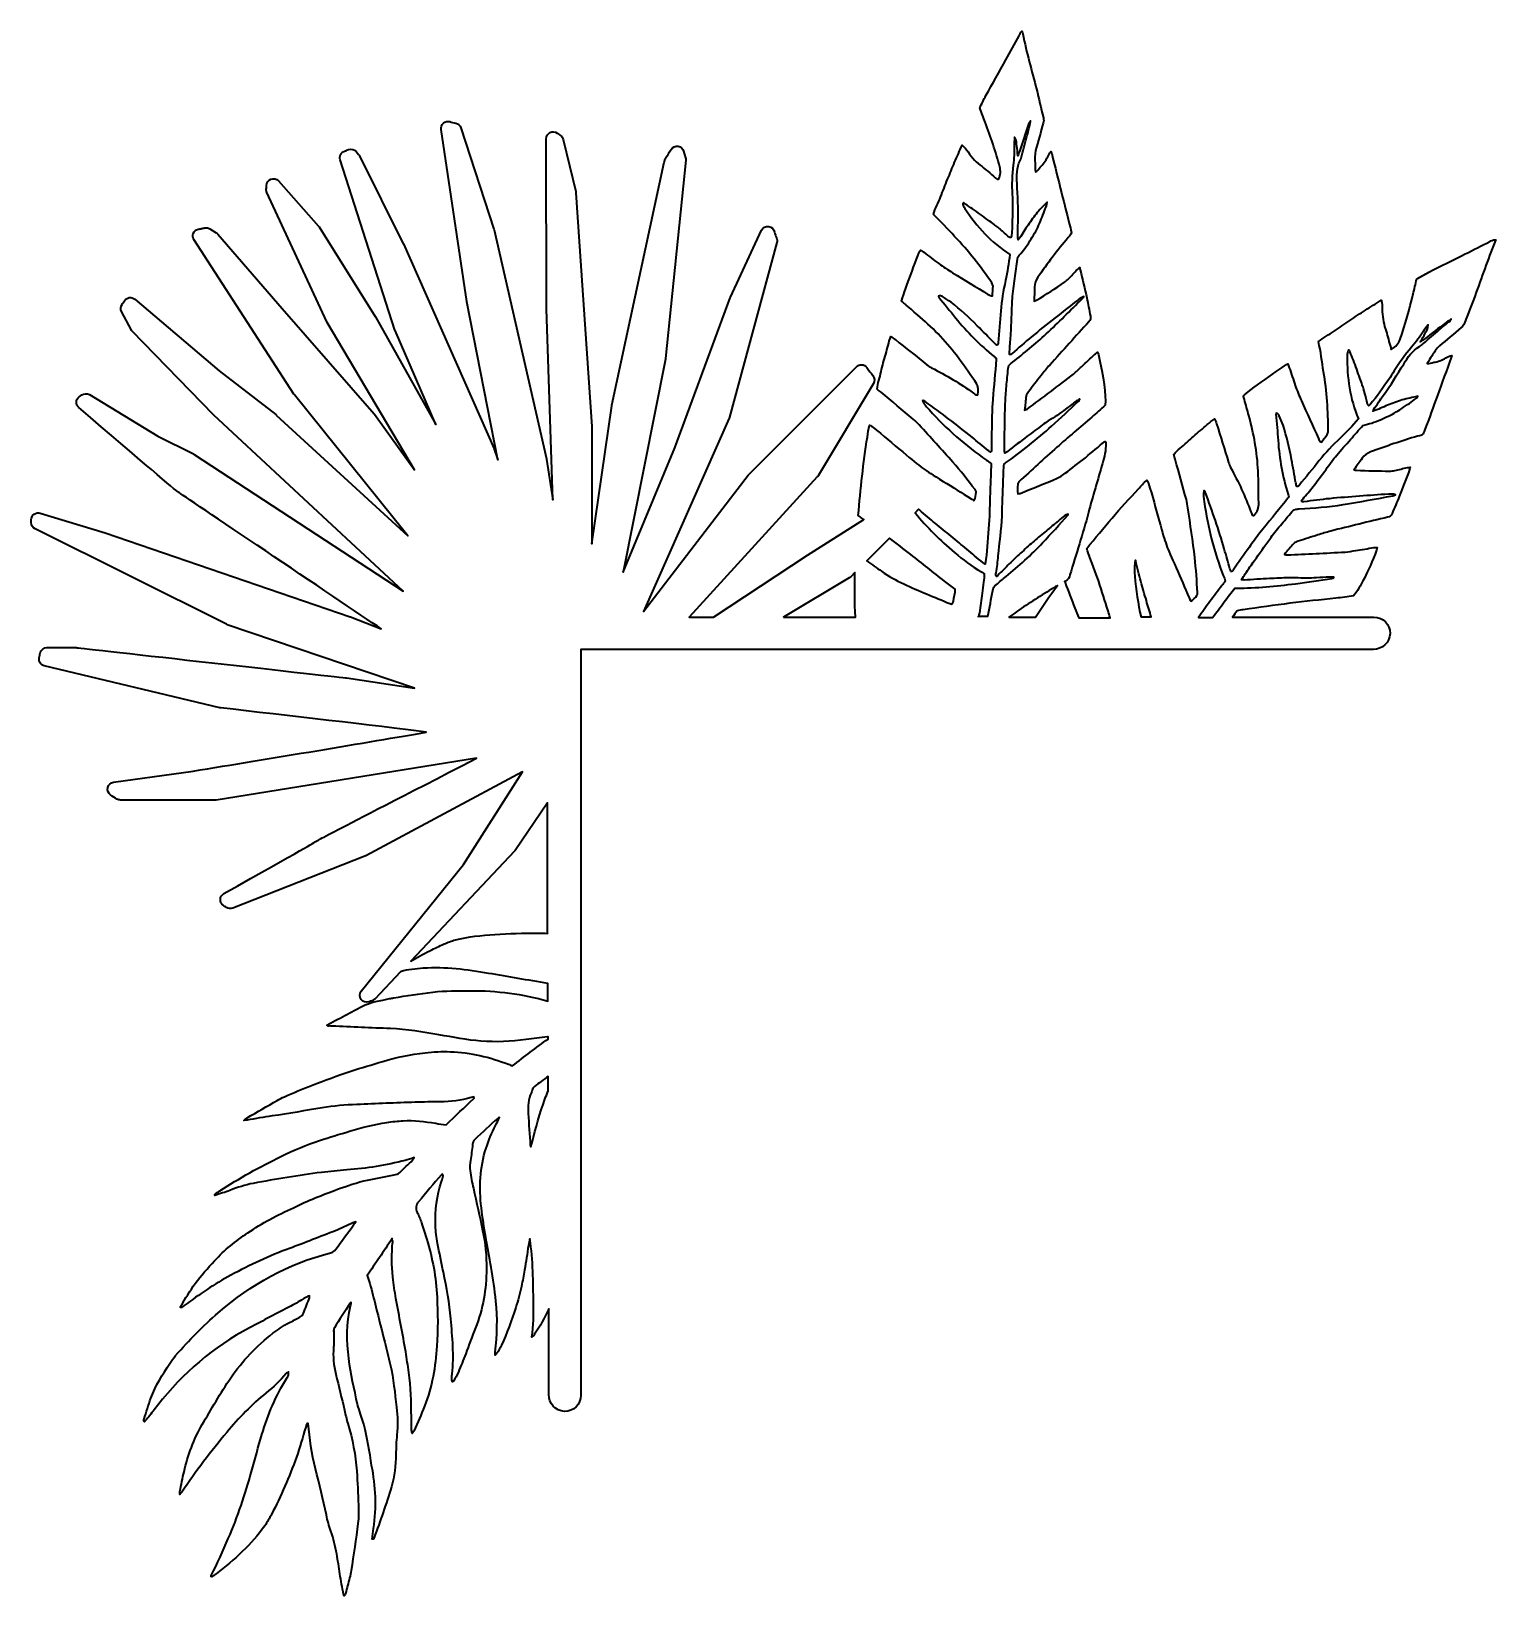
# Model space of a CAD drawing. Header units: millimetres. Extents: x 10 to 263, y 4 to 274.
import ezdxf

# ---------------------------------------------------------------- set-up
doc = ezdxf.new("R2010")
doc.units = ezdxf.units.MM
doc.header["$MEASUREMENT"] = 0
doc.layers.add('Layer 1', color=7, linetype='Continuous', lineweight=0)

msp = doc.modelspace()

# ---------------------------------------------------------------- linework, layer by layer
at = {"layer": 'Layer 1', "color": 18, "lineweight": 35, "true_color": 0x000000}
for points, knots in [([(261.9, 237.95), (260.49, 237.24), (259.08, 236.5), (257.67, 235.8), (255.55, 234.74), (253.44, 233.72), (251.35, 232.62), (250.65, 232.27), (249.94, 231.85), (249.27, 231.46), (249.06, 230.58), (248.85, 229.73), (248.64, 228.88), (248, 226.24), (247.3, 223.63), (246.38, 221.05), (246.1, 220.27), (245.71, 219.78), (244.86, 219.29), (244.79, 219.53), (244.72, 219.75), (244.65, 219.96), (244.4, 220.91), (244.16, 221.86), (243.84, 222.81), (243.49, 223.94), (243.28, 225.07), (243.31, 226.24), (243.31, 226.73), (243.31, 227.26), (243.13, 227.79), (242.18, 227.19), (241.26, 226.66), (240.38, 226.06), (239.47, 225.5), (238.58, 224.9), (237.7, 224.3), (236.78, 223.7), (235.87, 223.06), (234.99, 222.43), (234.1, 221.83), (233.12, 221.37), (232.27, 220.63), (232.66, 218.9), (232.87, 217.13), (233.15, 215.41), (233.72, 212.02), (233.96, 208.6), (233.93, 205.14), (233.93, 204.93), (233.89, 204.72), (233.79, 204.54), (233.47, 204.08), (233.08, 203.66), (232.76, 203.24), (232.41, 203.34), (232.37, 203.66), (232.27, 203.87), (231.28, 206.06), (230.29, 208.21), (229.31, 210.4), (228.92, 211.28), (228.56, 212.16), (228.25, 213.04), (227.89, 214.07), (227.58, 215.09), (227.22, 216.11), (227.15, 216.32), (227.05, 216.54), (226.94, 216.78), (226.17, 216.39), (219.82, 211.84), (219.29, 211.28), (219.32, 211.07), (219.39, 210.82), (219.46, 210.61), (219.71, 209.69), (219.96, 208.77), (220.2, 207.86), (221.09, 204.72), (221.65, 201.51), (221.83, 198.23), (221.93, 196.39), (221.83, 194.59), (221.93, 192.76), (221.97, 191.88), (221.72, 191.21), (221.12, 190.61), (221.09, 190.57), (221.02, 190.54), (220.98, 190.5), (220.7, 190.64), (220.7, 190.92), (220.59, 191.17), (219.6, 193.82), (218.44, 196.36), (217.06, 198.83), (216.92, 199.11), (216.82, 199.43), (216.71, 199.74), (216.01, 201.97), (215.34, 204.19), (214.63, 206.41), (214.56, 206.69), (214.42, 206.97), (214.31, 207.29), (213.4, 206.66), (212.65, 205.92), (211.84, 205.25), (211.03, 204.58), (210.22, 203.91), (209.48, 203.2), (208.74, 202.49), (207.86, 201.89), (207.22, 201.08), (207.33, 200.77), (207.4, 200.52), (207.47, 200.27), (208.14, 197.94), (208.77, 195.62), (209.41, 193.29), (209.55, 192.83), (209.62, 192.37), (209.69, 191.88), (210.08, 189.02), (210.54, 186.13), (210.86, 183.27), (211.1, 181.26), (211.21, 179.21), (211.35, 177.2), (211.35, 177.02), (211.31, 176.81), (211.24, 176.71), (210.96, 176.32), (210.64, 175.97), (210.18, 175.72), (210.08, 175.93), (209.97, 176.11), (209.9, 176.32), (209.16, 178.05), (208.39, 179.78), (207.64, 181.47), (205.92, 185.38), (205.88, 185.38), (204.72, 189.62), (204.12, 191.77), (203.52, 193.92), (202.88, 196.07), (202.85, 196.25), (202.71, 196.43), (202.6, 196.67), (202, 196.21), (201.58, 195.65), (201.12, 195.16), (197.98, 191.88), (195.09, 188.38), (192.19, 184.86), (192.3, 184.57), (192.37, 184.33), (192.44, 184.08), (193.71, 180.8), (194.84, 177.45), (195.86, 174.06), (195.97, 173.67), (196.11, 173.28), (196.21, 172.86), (196.21, 172.86), (190.82, 172.86), (190.82, 172.86), (190.57, 173.39), (190.32, 173.95), (190.11, 174.52), (189.55, 176), (188.98, 177.48), (188.42, 178.96), (188.42, 179), (188.38, 179.03), (188.35, 179.11), (188.42, 179.14), (188.45, 179.18), (188.52, 179.21), (188.95, 179.46), (189.16, 179.81), (189.27, 180.27), (190.32, 183.87), (191.52, 187.43), (192.48, 191.06), (193.22, 193.92), (194.1, 196.74), (194.91, 199.57), (195.23, 200.7), (195.51, 201.82), (195.47, 202.99), (195.47, 203.13), (195.51, 203.31), (195.3, 203.38), (195.16, 203.27), (195.02, 203.16), (194.91, 203.06), (192.69, 201.08), (190.36, 199.28), (188, 197.52), (187.71, 197.31), (187.4, 197.13), (187.08, 196.99), (184.96, 196.11), (182.81, 195.23), (180.69, 194.38), (180.55, 194.35), (180.45, 194.31), (180.27, 194.27), (180.16, 194.87), (180.2, 195.37), (180.23, 195.93), (180.3, 196.11), (180.38, 196.25), (180.45, 196.39), (182.63, 198.4), (184.78, 200.38), (187.01, 202.35), (188.98, 204.12), (191.03, 205.81), (193.04, 207.57), (193.82, 208.24), (194.59, 208.95), (195.37, 209.62), (195.51, 211.46), (195.12, 214.45), (194.2, 218.4), (194.17, 218.55), (194.1, 218.65), (194.03, 218.83), (193.85, 218.69), (193.71, 218.58), (193.57, 218.44), (192.79, 217.73), (192.05, 216.99), (191.28, 216.29), (190.82, 215.86), (190.39, 215.41), (189.9, 215.02), (187.25, 212.97), (184.57, 210.96), (181.89, 208.95), (181.79, 208.88), (181.65, 208.84), (181.43, 208.77), (181.54, 209.66), (181.57, 210.4), (181.72, 211.17), (181.75, 211.49), (181.93, 211.74), (182.1, 211.95), (182.84, 212.9), (183.55, 213.85), (184.29, 214.77), (184.78, 215.37), (185.24, 216.01), (185.77, 216.57), (188.03, 219.07), (190.29, 221.58), (192.55, 224.08), (192.83, 224.4), (192.9, 224.65), (192.83, 225.04), (192.58, 226.1), (192.4, 227.15), (192.19, 228.18), (191.84, 229.8), (191.45, 231.42), (191.06, 233.05), (191.03, 233.15), (190.99, 233.26), (190.96, 233.43), (190.78, 233.29), (190.68, 233.22), (190.57, 233.12), (190.04, 232.59), (189.55, 232.02), (189.02, 231.49), (188.81, 231.28), (188.59, 231.07), (188.35, 230.89), (186.76, 229.83), (185.14, 228.81), (183.51, 227.79), (183.41, 227.72), (183.27, 227.72), (183.06, 227.65), (183.09, 228.49), (183.16, 229.27), (183.16, 230.05), (183.13, 230.72), (183.37, 231.25), (183.73, 231.78), (185.38, 234.1), (187.08, 236.43), (188.95, 238.62), (189.62, 239.43), (189.62, 239.18), (189.34, 240.31), (188.84, 242.32), (188.31, 244.37), (187.82, 246.38), (187.25, 248.64), (186.69, 250.9), (186.13, 253.15), (186.09, 253.26), (186.02, 253.37), (185.98, 253.51), (185.67, 253.26), (185.6, 252.91), (185.42, 252.59), (185.21, 252.27), (185.07, 251.92), (184.82, 251.6), (184.61, 251.32), (184.36, 251.04), (184.11, 250.79), (183.87, 250.54), (183.69, 250.15), (183.3, 249.98), (183.27, 250.51), (183.23, 251), (183.23, 251.46), (183.23, 252.2), (183.13, 252.94), (183.34, 253.68), (183.8, 255.27), (184.19, 256.86), (184.64, 258.41), (184.75, 258.73), (184.75, 259.04), (184.68, 259.36), (184.26, 261.02), (183.9, 262.68), (183.48, 264.34), (182.67, 267.51), (181.75, 270.65), (181.12, 273.9), (181.08, 274.04), (181.05, 274.14), (180.97, 274.32), (180.66, 274.11), (180.62, 273.79), (180.48, 273.54), (179.7, 272.17), (178.96, 270.76), (178.19, 269.38), (177.06, 267.34), (175.89, 265.25), (174.73, 263.21), (174.34, 262.5), (174.03, 261.76), (173.67, 261.06), (173.99, 260.21), (174.31, 259.4), (174.59, 258.59), (175.54, 256.05), (176.46, 253.47), (177.13, 250.86), (177.31, 250.12), (177.27, 249.56), (176.99, 248.78), (176.85, 248.74), (176.81, 248.74), (176.67, 248.71), (175.82, 249.41), (174.98, 250.23), (174.06, 250.9), (173.14, 251.6), (172.33, 252.41), (171.66, 253.44), (171.38, 253.86), (171.06, 254.25), (170.64, 254.63), (170.18, 253.61), (169.76, 252.66), (169.33, 251.67), (168.91, 250.68), (168.52, 249.7), (168.1, 248.71), (167.68, 247.69), (167.29, 246.66), (166.9, 245.64), (166.51, 244.65), (165.95, 243.7), (165.66, 242.64), (166.97, 241.44), (168.13, 240.1), (169.33, 238.83), (171.7, 236.33), (173.85, 233.64), (175.75, 230.79), (175.86, 230.61), (175.97, 230.4), (175.97, 230.22), (175.97, 229.66), (175.89, 229.09), (175.86, 228.56), (175.51, 228.46), (175.3, 228.71), (175.08, 228.81), (173.04, 230.05), (170.99, 231.28), (168.98, 232.55), (168.17, 233.05), (167.36, 233.57), (166.58, 234.14), (165.7, 234.77), (164.85, 235.44), (164.01, 236.08), (163.83, 236.22), (163.62, 236.33), (163.41, 236.47), (162.98, 235.73), (160.3, 228.39), (160.16, 227.61), (160.34, 227.47), (160.48, 227.29), (160.69, 227.15), (161.43, 226.52), (162.14, 225.92), (162.88, 225.28), (165.38, 223.2), (167.64, 220.84), (169.65, 218.26), (170.78, 216.82), (171.73, 215.27), (172.83, 213.82), (173.35, 213.11), (173.53, 212.41), (173.35, 211.56), (173.35, 211.49), (173.32, 211.46), (173.28, 211.38), (172.97, 211.35), (172.79, 211.56), (172.58, 211.74), (170.29, 213.36), (167.89, 214.81), (165.35, 216.08), (165.06, 216.22), (164.78, 216.43), (164.54, 216.64), (162.7, 218.09), (160.87, 219.53), (159.07, 220.98), (158.82, 221.16), (158.61, 221.33), (158.29, 221.54), (157.9, 220.49), (157.69, 219.46), (157.41, 218.48), (157.13, 217.49), (156.84, 216.46), (156.6, 215.44), (156.39, 214.42), (156, 213.43), (155.93, 212.41), (156.17, 212.2), (156.39, 212.02), (156.6, 211.88), (158.47, 210.33), (160.3, 208.77), (162.17, 207.22), (162.52, 206.9), (162.88, 206.59), (163.19, 206.23), (165.14, 204.08), (167.11, 201.97), (169.02, 199.78), (170.36, 198.26), (171.59, 196.64), (172.86, 195.05), (172.97, 194.91), (173.04, 194.73), (173.04, 194.56), (173, 194.1), (172.93, 193.6), (172.72, 193.15), (172.51, 193.25), (172.33, 193.36), (172.16, 193.46), (170.57, 194.45), (168.98, 195.47), (167.36, 196.46), (163.69, 198.72), (163.69, 198.72), (160.34, 201.54), (158.61, 202.99), (156.92, 204.43), (155.19, 205.85), (155.05, 205.95), (154.87, 206.06), (154.62, 206.2), (154.38, 205.46), (154.34, 204.79), (154.23, 204.12), (153.49, 199.64), (153.07, 195.12), (152.65, 190.57), (152.86, 190.39), (153.07, 190.22), (153.28, 190.08), (153.39, 190.01), (153.49, 189.94), (153.6, 189.83), (153.6, 189.83), (143.86, 183.69), (143.86, 183.69), (143.86, 183.69), (127.6, 172.97), (127.6, 172.97), (127.6, 172.97), (123.4, 172.97), (123.4, 172.97), (123.4, 172.97), (145.56, 197.24), (145.56, 197.24), (145.63, 197.31), (145.66, 197.34), (145.7, 197.41), (145.7, 197.41), (155.29, 213.4), (155.29, 213.4), (155.54, 213.82), (155.5, 214.38), (155.19, 214.77), (154.83, 215.19), (154.48, 215.65), (154.13, 216.15), (153.92, 216.43), (153.6, 216.61), (153.25, 216.64), (152.89, 216.68), (152.58, 216.54), (152.33, 216.29), (152.33, 216.29), (133.7, 197.63), (133.7, 197.63), (133.67, 197.59), (133.63, 197.56), (133.6, 197.52), (133.6, 197.52), (115.5, 173.95), (115.5, 173.95), (115.5, 173.95), (130.32, 207.4), (130.32, 207.4), (130.35, 207.47), (130.35, 207.5), (130.39, 207.57), (130.39, 207.57), (138.57, 237.77), (138.57, 237.77), (138.64, 238.05), (138.61, 238.34), (138.5, 238.58), (138.36, 238.87), (138.25, 239.22), (138.18, 239.57), (138.11, 240.1), (137.69, 240.49), (137.16, 240.56), (136.63, 240.63), (136.14, 240.35), (135.93, 239.89), (135.93, 239.89), (130.53, 228.32), (130.53, 228.32), (130.53, 228.28), (130.49, 228.25), (130.49, 228.21), (130.49, 228.21), (120.93, 202.25), (120.93, 202.25), (120.93, 202.25), (111.97, 180.76), (111.97, 180.76), (111.97, 180.76), (119.31, 217.59), (119.31, 217.59), (119.31, 217.63), (119.31, 217.66), (119.31, 217.7), (119.31, 217.7), (122.8, 252.02), (122.8, 252.02), (122.8, 252.17), (122.8, 252.31), (122.77, 252.45), (122.77, 252.45), (122.45, 253.58), (122.45, 253.58), (122.31, 254.04), (121.96, 254.35), (121.5, 254.42), (121.04, 254.49), (120.58, 254.28), (120.3, 253.89), (120.3, 253.89), (120.23, 253.79), (120.23, 253.79), (120.16, 253.68), (120.09, 253.54), (120.01, 253.44), (119.84, 253.15), (119.66, 252.84), (119.49, 252.55), (119.49, 252.55), (119.45, 252.52), (119.45, 252.52), (119.45, 252.48), (119.42, 252.45), (119.38, 252.38), (119.34, 252.31), (119.31, 252.24), (119.27, 252.17), (119.27, 252.17), (119.27, 252.17), (119.27, 252.17), (119.27, 252.17), (119.27, 252.17), (119.27, 252.17), (119.24, 252.1), (119.2, 252.02), (119.17, 251.95), (119.13, 251.85), (119.1, 251.78), (119.06, 251.67), (119.06, 251.67), (110.03, 209.62), (110.03, 209.62), (110.03, 209.59), (110.03, 209.59), (110.03, 209.55), (110.03, 209.55), (106.54, 185.63), (106.54, 185.63), (106.54, 185.63), (106.54, 205.88), (106.54, 205.88), (106.54, 205.92), (106.54, 205.92), (106.54, 205.95), (106.54, 205.95), (103.82, 246.38), (103.82, 246.38), (103.82, 246.45), (103.82, 246.52), (103.79, 246.59), (103.79, 246.59), (101.6, 255.59), (101.6, 255.59), (101.53, 255.87), (101.35, 256.12), (101.14, 256.29), (100.93, 256.43), (100.72, 256.58), (100.54, 256.72), (100.19, 256.96), (99.7, 257), (99.31, 256.79), (98.92, 256.58), (98.67, 256.19), (98.67, 255.73), (98.67, 255.73), (98.71, 226.34), (98.71, 226.34), (98.71, 226.34), (98.71, 226.31), (98.71, 226.31), (98.71, 226.31), (99.8, 193.25), (99.8, 193.25), (99.8, 193.25), (98.71, 200.27), (98.71, 200.27), (98.71, 200.31), (98.71, 200.31), (98.71, 200.34), (98.71, 200.34), (89.64, 239.96), (89.64, 239.96), (89.64, 239.99), (89.64, 240.03), (89.61, 240.07), (89.61, 240.07), (83.93, 257.63), (83.93, 257.63), (83.78, 258.06), (83.43, 258.34), (83.01, 258.45), (82.66, 258.52), (82.3, 258.59), (81.99, 258.69), (81.6, 258.8), (81.17, 258.69), (80.89, 258.41), (80.61, 258.13), (80.43, 257.74), (80.5, 257.35), (80.5, 257.35), (84.95, 227.58), (84.95, 227.58), (84.95, 227.54), (84.95, 227.54), (84.95, 227.51), (84.95, 227.51), (90.31, 200.17), (90.31, 200.17), (90.31, 200.17), (89.68, 202), (89.68, 202), (89.68, 202.04), (89.64, 202.07), (89.64, 202.07), (89.64, 202.07), (73.98, 237.53), (73.98, 237.53), (73.98, 237.53), (73.98, 237.56), (73.94, 237.56), (73.94, 237.56), (66.39, 252.77), (66.39, 252.77), (66.36, 252.87), (66.29, 252.94), (66.22, 253.01), (66.22, 253.01), (65.79, 253.51), (65.79, 253.51), (65.48, 253.89), (64.95, 254.04), (64.49, 253.86), (64.24, 253.75), (63.99, 253.68), (63.75, 253.58), (63.15, 253.37), (62.83, 252.69), (63.01, 252.1), (63.01, 252.1), (72.5, 222.64), (72.5, 222.64), (72.5, 222.6), (72.53, 222.57), (72.53, 222.53), (72.53, 222.53), (79.55, 206.3), (79.55, 206.3), (79.55, 206.3), (69.14, 224.93), (69.14, 224.93), (69.14, 224.93), (69.11, 224.97), (69.11, 224.97), (69.11, 224.97), (59.37, 240.49), (59.37, 240.49), (59.34, 240.56), (59.3, 240.59), (59.27, 240.63), (59.27, 240.63), (52.35, 248.43), (52.35, 248.43), (52.03, 248.78), (51.51, 248.92), (51.05, 248.74), (50.59, 248.57), (50.27, 248.14), (50.27, 247.65), (50.27, 247.44), (50.27, 247.23), (50.24, 247.01), (50.24, 246.8), (50.27, 246.63), (50.34, 246.45), (50.34, 246.45), (60.71, 224.05), (60.71, 224.05), (60.71, 224.01), (60.75, 223.98), (60.78, 223.94), (60.78, 223.94), (75.88, 198.47), (75.88, 198.47), (75.88, 198.47), (68.97, 208.07), (68.97, 208.07), (68.93, 208.1), (68.93, 208.14), (68.9, 208.14), (68.9, 208.14), (53.02, 226.34), (53.02, 226.34), (53.02, 226.34), (41.87, 239.22), (41.87, 239.22), (41.8, 239.32), (41.7, 239.4), (41.59, 239.47), (41.59, 239.47), (40.46, 240.14), (40.46, 240.14), (40.22, 240.28), (39.97, 240.35), (39.69, 240.31), (39.62, 240.31), (39.51, 240.28), (39.44, 240.28), (39.44, 240.28), (39.44, 240.28), (39.44, 240.28), (39.33, 240.28), (39.23, 240.24), (39.12, 240.21), (39.05, 240.21), (38.98, 240.17), (38.95, 240.17), (38.84, 240.14), (38.7, 240.14), (38.59, 240.1), (38.59, 240.1), (38.45, 240.07), (38.45, 240.07), (38.06, 239.99), (37.75, 239.71), (37.61, 239.36), (37.46, 239.01), (37.5, 238.58), (37.71, 238.27), (37.71, 238.27), (55.03, 211.53), (55.03, 211.53), (55.07, 211.49), (55.07, 211.46), (55.1, 211.42), (55.1, 211.42), (74.75, 187.01), (74.75, 187.01), (74.75, 187.01), (51.96, 207.93), (51.96, 207.93), (51.93, 207.96), (51.93, 207.96), (51.89, 208), (51.89, 208), (42.09, 215.58), (42.09, 215.58), (42.09, 215.58), (27.48, 227.97), (27.48, 227.97), (27.23, 228.18), (26.88, 228.28), (26.53, 228.25), (26.18, 228.18), (25.89, 228), (25.72, 227.68), (25.58, 227.47), (25.44, 227.26), (25.29, 227.05), (25.05, 226.69), (25.01, 226.24), (25.22, 225.85), (25.22, 225.85), (26.85, 222.71), (26.85, 222.71), (26.92, 222.6), (26.99, 222.5), (27.06, 222.43), (27.06, 222.43), (41.13, 207.96), (41.13, 207.96), (41.13, 207.96), (41.17, 207.93), (41.17, 207.93), (41.17, 207.93), (73.94, 177.45), (73.94, 177.45), (73.94, 177.45), (37.78, 201.12), (37.78, 201.12), (37.75, 201.15), (37.71, 201.15), (37.68, 201.19), (37.68, 201.19), (31.47, 204.29), (31.47, 204.29), (31.47, 204.29), (19.65, 211.46), (19.65, 211.46), (19.26, 211.7), (18.73, 211.67), (18.34, 211.42), (18.34, 211.42), (17.89, 211.1), (17.89, 211.1), (17.57, 210.89), (17.39, 210.54), (17.39, 210.18), (17.36, 209.83), (17.53, 209.44), (17.82, 209.23), (28.79, 199.81), (34.57, 194.87), (35.03, 194.59), (35.63, 194.2), (63.04, 175.72), (70.13, 170.96), (70.13, 170.96), (64.81, 173.04), (64.81, 173.04), (64.81, 173.04), (64.77, 173.04), (64.77, 173.04), (64.77, 173.04), (22.4, 187.54), (22.4, 187.54), (22.4, 187.54), (22.37, 187.54), (22.37, 187.54), (22.37, 187.54), (11.15, 190.96), (11.15, 190.96), (10.8, 191.06), (10.41, 190.99), (10.09, 190.78), (9.77, 190.57), (9.6, 190.22), (9.6, 189.83), (9.6, 189.83), (9.6, 189.34), (9.6, 189.34), (9.6, 188.88), (9.84, 188.45), (10.27, 188.24), (10.27, 188.24), (43.36, 171.73), (43.36, 171.73), (43.39, 171.7), (43.46, 171.7), (43.5, 171.66), (43.5, 171.66), (75.88, 160.65), (75.88, 160.65), (75.88, 160.65), (64.13, 162.45), (64.13, 162.45), (64.13, 162.45), (64.1, 162.45), (64.1, 162.45), (63.64, 162.49), (17.96, 167.64), (17.57, 167.68), (17.46, 167.68), (17.25, 167.71), (12.31, 167.71), (11.75, 167.71), (11.29, 167.32), (11.15, 166.79), (11.08, 166.51), (11.01, 166.23), (10.97, 165.95), (10.83, 165.31), (11.25, 164.71), (11.85, 164.54), (11.85, 164.54), (42.23, 157.3), (42.23, 157.3), (42.26, 157.3), (42.33, 157.27), (42.37, 157.27), (53.69, 155.96), (69.11, 154.2), (77.93, 153.07), (68.3, 151.38), (50.52, 148.45), (37.61, 146.33), (37.61, 146.33), (23.81, 144.39), (23.81, 144.39), (23.32, 144.32), (22.93, 143.97), (22.82, 143.47), (22.72, 142.98), (22.9, 142.49), (23.32, 142.2), (23.67, 141.96), (24.06, 141.71), (24.41, 141.5), (24.59, 141.39), (24.8, 141.32), (25.05, 141.32), (25.05, 141.32), (41.38, 141.29), (41.38, 141.29), (41.45, 141.29), (41.52, 141.29), (41.56, 141.29), (41.56, 141.29), (86.64, 148.55), (86.64, 148.55), (59.73, 134.76), (58.95, 134.27), (58.81, 134.13), (58.81, 134.13), (58.84, 134.16), (58.88, 134.2), (58.67, 134.06), (56.66, 132.86), (42.9, 125.13), (42.54, 124.92), (42.3, 124.57), (42.3, 124.14), (42.26, 123.72), (42.47, 123.33), (42.79, 123.12), (42.97, 122.98), (43.18, 122.87), (43.36, 122.73), (43.67, 122.52), (44.1, 122.45), (44.45, 122.63), (44.45, 122.63), (67.31, 131.62), (67.31, 131.62), (67.35, 131.62), (67.38, 131.66), (67.45, 131.69), (67.45, 131.69), (94.58, 146.23), (94.58, 146.23), (94.58, 146.23), (84.38, 130.18), (84.38, 130.18), (84.38, 130.18), (66.67, 108.27), (66.67, 108.27), (66.32, 107.84), (66.32, 107.24), (66.64, 106.82), (66.96, 106.4), (67.52, 106.22), (68.02, 106.4), (68.19, 106.47), (68.37, 106.54), (68.54, 106.57), (68.72, 106.64), (68.9, 106.75), (69.04, 106.89), (69.04, 106.89), (73.48, 111.62), (73.48, 111.62), (74.75, 112.01), (76.09, 112.11), (77.4, 112.22), (81.21, 112.47), (84.95, 111.97), (88.69, 111.34), (92.11, 110.74), (95.53, 110.17), (98.95, 109.61), (98.95, 109.61), (98.95, 106.54), (98.95, 106.54), (94.62, 107.77), (90.13, 108.37), (85.51, 108.34), (83.36, 108.34), (81.21, 108.34), (79.06, 108.09), (76.76, 107.84), (74.51, 107.46), (72.25, 107.1), (72, 107.07), (71.79, 107), (71.58, 106.96), (67.98, 106.26), (67.98, 106.26), (64.7, 104.49), (63.57, 103.89), (62.48, 103.33), (61.35, 102.73), (61.14, 102.62), (60.96, 102.48), (60.75, 102.38), (60.85, 102.16), (61.03, 102.24), (61.17, 102.24), (61.35, 102.2), (61.49, 102.2), (61.67, 102.2), (65.02, 102.06), (68.37, 101.92), (71.72, 101.78), (74.54, 101.64), (77.33, 101.21), (80.12, 100.72), (82.55, 100.29), (84.95, 99.8), (87.38, 99.62), (89.99, 99.41), (92.6, 99.52), (95.21, 99.91), (96.41, 100.08), (97.65, 100.19), (98.88, 100.33), (98.92, 100.33), (98.95, 100.33), (98.99, 100.33), (98.99, 100.33), (98.99, 99.98), (98.99, 99.98), (96.94, 98.46), (94.9, 96.91), (92.85, 95.36), (92.64, 95.43), (92.39, 95.53), (92.15, 95.6), (88.9, 96.87), (85.58, 97.68), (82.09, 97.79), (80.64, 97.83), (79.16, 97.79), (77.72, 97.61), (75.21, 97.33), (72.81, 96.8), (70.41, 96.1), (68.58, 95.53), (66.71, 95.04), (64.88, 94.44), (62.58, 93.66), (60.32, 92.82), (58.07, 91.93), (56.48, 91.33), (54.93, 90.66), (53.38, 89.99), (52.95, 89.82), (52.53, 89.61), (52.14, 89.36), (50.41, 88.37), (48.68, 87.38), (46.95, 86.36), (46.78, 86.25), (46.64, 86.15), (46.35, 85.9), (46.67, 85.94), (46.81, 85.94), (46.92, 85.94), (48.37, 86.18), (49.81, 86.47), (51.26, 86.68), (54.15, 87.03), (57.01, 87.63), (59.9, 88.09), (61.91, 88.37), (63.92, 88.58), (65.93, 88.65), (69.29, 88.79), (72.64, 88.94), (75.99, 89.04), (77.43, 89.08), (78.92, 89.11), (80.36, 89.11), (82.16, 89.15), (83.93, 89.36), (85.69, 89.85), (85.87, 89.89), (86.01, 89.92), (86.15, 89.96), (86.29, 89.82), (86.22, 89.71), (86.11, 89.64), (84.56, 88.16), (82.97, 86.68), (81.35, 85.13), (80.79, 85.23), (80.15, 85.3), (79.55, 85.41), (77.68, 85.72), (75.81, 85.94), (73.91, 85.83), (72.99, 85.76), (72.04, 85.72), (71.12, 85.55), (68.93, 85.16), (66.75, 84.7), (64.63, 84.03), (62.94, 83.5), (61.17, 83.01), (59.48, 82.44), (57.19, 81.67), (54.96, 80.72), (52.78, 79.66), (49.14, 77.86), (45.58, 75.92), (42.19, 73.7), (41.91, 73.52), (41.63, 73.34), (41.38, 73.13), (41.35, 73.1), (41.35, 72.99), (41.35, 72.92), (42.23, 73.2), (43.11, 73.48), (43.96, 73.8), (45.26, 74.29), (46.6, 74.75), (47.98, 75), (49.95, 75.35), (51.89, 75.78), (53.87, 76.02), (55.84, 76.27), (57.79, 76.69), (59.8, 76.91), (61.24, 77.05), (62.69, 77.22), (64.17, 77.33), (67.59, 77.61), (70.98, 78.11), (74.29, 78.99), (74.75, 79.09), (75.21, 79.27), (75.85, 79.48), (75.67, 79.23), (75.64, 79.13), (75.56, 79.02), (74.82, 78.32), (74.08, 77.61), (73.34, 76.87), (73.06, 76.59), (72.71, 76.55), (72.35, 76.48), (70.84, 76.16), (69.29, 75.88), (67.77, 75.56), (65.97, 75.21), (64.24, 74.58), (62.55, 73.98), (59.97, 73.02), (57.4, 72), (54.93, 70.8), (52.18, 69.53), (49.49, 68.12), (47.03, 66.43), (44.98, 65.05), (43, 63.5), (41.31, 61.63), (40.15, 60.32), (38.98, 59.09), (37.96, 57.68), (37.01, 56.41), (36.27, 55.07), (35.42, 53.73), (35.38, 53.69), (35.38, 53.59), (35.38, 53.52), (35.7, 53.48), (35.84, 53.73), (36.05, 53.87), (38.63, 55.81), (41.31, 57.57), (44.13, 59.13), (47.41, 60.89), (50.76, 62.48), (54.26, 63.75), (56.94, 64.73), (59.58, 65.79), (62.23, 66.82), (63.25, 67.2), (64.24, 67.7), (65.23, 68.16), (65.33, 68.19), (65.44, 68.23), (65.72, 68.33), (65.51, 68.05), (65.4, 67.87), (65.3, 67.73), (64.28, 66.36), (63.29, 65.02), (62.3, 63.64), (62.05, 63.29), (61.77, 63.08), (61.35, 62.97), (54.01, 61.14), (47.62, 57.54), (41.95, 52.63), (39.3, 50.34), (36.87, 47.84), (34.57, 45.23), (34.18, 44.8), (33.9, 44.34), (33.58, 43.85), (32.31, 41.95), (31.08, 40.01), (30.27, 37.85), (29.84, 36.65), (29.49, 35.45), (29.1, 34.25), (29.07, 34.11), (29, 33.94), (29.17, 33.76), (29.42, 34.04), (29.67, 34.29), (29.88, 34.57), (30.41, 35.24), (30.9, 35.95), (31.47, 36.62), (35.84, 42.16), (41.06, 46.71), (47.34, 50.02), (49.71, 51.29), (52.11, 52.49), (54.47, 53.76), (55.35, 54.22), (56.2, 54.75), (57.08, 55.25), (57.29, 55.35), (57.47, 55.46), (57.75, 55.56), (57.75, 55.39), (57.75, 55.28), (57.75, 55.21), (57.4, 54.33), (57.01, 53.41), (56.69, 52.53), (56.59, 52.21), (56.34, 52.03), (56.09, 51.89), (55.46, 51.54), (54.82, 51.19), (54.15, 50.87), (53.16, 50.38), (52.28, 49.74), (51.4, 49.07), (48.58, 46.88), (46.14, 44.31), (44.1, 41.35), (42.3, 38.73), (40.75, 35.98), (39.16, 33.27), (37.68, 30.73), (36.69, 27.98), (36.02, 25.12), (35.74, 23.99), (35.52, 22.86), (35.31, 21.7), (35.28, 21.59), (35.31, 21.45), (35.28, 21.2), (35.45, 21.41), (35.56, 21.48), (35.63, 21.59), (38.03, 25.19), (40.68, 28.61), (43.43, 31.93), (45.47, 34.43), (47.73, 36.72), (50.24, 38.77), (51.47, 39.79), (52.63, 40.85), (53.69, 42.09), (53.76, 42.19), (53.87, 42.26), (54.08, 42.4), (54.08, 42.16), (54.12, 41.98), (54.08, 41.84), (54.01, 41.66), (53.9, 41.49), (53.8, 41.31), (51.89, 38.28), (50.52, 35), (49.49, 31.57), (48.86, 29.46), (48.3, 27.27), (47.7, 25.15), (46.57, 21.24), (45.33, 17.32), (43.67, 13.58), (42.72, 11.43), (41.84, 9.24), (40.71, 7.16), (40.68, 7.09), (40.68, 7.02), (40.68, 6.99), (40.85, 6.84), (40.99, 7.02), (41.1, 7.09), (41.27, 7.2), (41.45, 7.3), (41.59, 7.44), (44.7, 9.91), (47.7, 12.49), (49.99, 15.77), (50.41, 16.4), (50.8, 17.07), (51.15, 17.74), (52.81, 20.96), (54.22, 24.24), (55.46, 27.62), (56.06, 29.35), (56.55, 31.12), (57.08, 32.84), (57.15, 33.02), (57.19, 33.23), (57.26, 33.41), (57.29, 33.44), (57.43, 33.44), (57.5, 33.48), (57.75, 30.83), (58.1, 28.22), (58.77, 25.61), (59.44, 22.97), (60.01, 20.28), (60.64, 17.64), (60.85, 16.69), (61.1, 15.77), (61.42, 14.85), (61.88, 13.55), (62.19, 12.24), (62.44, 10.9), (62.65, 9.77), (62.79, 8.61), (62.97, 7.44), (63.18, 6.28), (63.39, 5.08), (63.61, 3.92), (63.61, 3.85), (63.68, 3.77), (63.71, 3.67), (63.92, 3.74), (63.92, 3.92), (63.96, 4.06), (64.21, 4.94), (64.45, 5.86), (64.66, 6.74), (64.77, 7.16), (64.88, 7.58), (64.95, 8.01), (65.33, 10.72), (65.76, 13.48), (66.11, 16.19), (66.25, 17.25), (66.18, 18.31), (66.18, 19.37), (66.11, 21.34), (66.04, 23.28), (65.9, 25.22), (65.69, 28.01), (65.19, 30.76), (64.35, 33.44), (64.1, 34.22), (63.96, 35), (63.78, 35.77), (63.29, 37.85), (62.79, 39.9), (62.27, 41.98), (61.88, 43.5), (61.77, 45.05), (61.88, 46.64), (61.95, 47.52), (61.98, 48.44), (61.91, 49.32), (61.88, 49.57), (61.91, 49.78), (62.02, 49.99), (62.94, 51.43), (63.82, 52.85), (64.73, 54.29), (64.77, 54.33), (64.84, 54.33), (64.95, 54.4), (64.91, 54.15), (64.88, 53.97), (64.84, 53.8), (64.13, 50.8), (64.13, 47.73), (64.52, 44.7), (64.88, 42.02), (65.44, 39.41), (66.04, 36.76), (66.18, 36.19), (66.39, 35.63), (66.57, 35.07), (67.38, 32.77), (67.77, 30.37), (68.19, 27.98), (68.3, 27.38), (68.37, 26.78), (68.47, 26.21), (69.18, 22.58), (69.39, 18.98), (68.79, 15.31), (68.69, 14.68), (68.65, 14.08), (68.58, 13.44), (68.86, 13.37), (68.86, 13.62), (68.9, 13.72), (69.96, 16.62), (71.01, 19.54), (71.9, 22.51), (72.43, 24.34), (72.64, 26.21), (72.67, 28.12), (72.71, 29.25), (72.71, 30.37), (72.85, 31.5), (73.02, 33.09), (72.95, 34.68), (72.78, 36.27), (72.5, 38.73), (72.25, 41.24), (71.68, 43.67), (71.37, 44.98), (71.05, 46.25), (70.73, 47.55), (70.24, 49.6), (69.71, 51.61), (69.21, 53.66), (68.86, 55), (68.51, 56.37), (68.16, 57.71), (68.05, 58.17), (67.87, 58.6), (67.7, 59.05), (69.11, 61.14), (70.52, 63.22), (72, 65.44), (72.07, 65.16), (72.14, 65.02), (72.11, 64.88), (71.93, 62.86), (71.93, 60.82), (72.14, 58.81), (72.25, 57.54), (72.46, 56.3), (72.67, 55.07), (73.24, 52), (73.84, 48.93), (74.37, 45.86), (74.58, 44.7), (74.72, 43.5), (74.89, 42.3), (75.25, 39.76), (75.32, 37.22), (75.35, 34.64), (75.35, 33.9), (75.35, 33.2), (75.39, 32.46), (75.39, 32.28), (75.42, 32.07), (75.49, 31.75), (75.67, 32), (75.78, 32.14), (75.81, 32.24), (76.45, 33.62), (77.05, 35.03), (77.61, 36.44), (78.95, 39.79), (79.52, 43.29), (79.76, 46.85), (79.97, 49.67), (79.9, 52.49), (79.8, 55.32), (79.62, 58.74), (79.02, 62.05), (78, 65.3), (77.72, 66.25), (77.43, 67.2), (77.12, 68.16), (76.91, 68.79), (76.62, 69.39), (76.34, 69.99), (76.02, 70.66), (76.09, 71.26), (76.59, 71.83), (77.89, 73.38), (79.2, 74.93), (80.5, 76.45), (80.57, 76.52), (80.64, 76.55), (80.75, 76.62), (80.79, 76.52), (80.82, 76.41), (80.82, 76.31), (80.75, 75.99), (80.68, 75.67), (80.57, 75.35), (79.73, 72.88), (79.41, 70.31), (79.52, 67.7), (79.55, 66.67), (79.69, 65.65), (79.87, 64.63), (80.19, 62.97), (80.54, 61.31), (80.89, 59.65), (81.46, 56.97), (81.95, 54.29), (82.16, 51.58), (82.44, 48.4), (82.76, 45.23), (82.41, 42.02), (82.37, 41.59), (82.23, 41.1), (82.44, 40.68), (82.51, 40.71), (82.62, 40.75), (82.62, 40.78), (82.9, 41.31), (83.26, 41.8), (83.47, 42.37), (83.93, 43.39), (84.31, 44.45), (84.74, 45.51), (85.3, 46.99), (85.83, 48.51), (86.43, 49.99), (87.77, 53.27), (88.3, 56.69), (88.34, 60.22), (88.37, 62.44), (88.12, 64.66), (87.67, 66.85), (87.17, 69.29), (86.64, 71.72), (86.08, 74.15), (85.83, 75.18), (85.65, 76.16), (85.51, 77.19), (85.44, 77.79), (85.48, 78.39), (85.58, 78.99), (85.72, 79.9), (85.83, 80.82), (85.94, 81.74), (85.97, 82.09), (86.04, 82.37), (86.32, 82.62), (87.63, 83.82), (88.97, 85.05), (90.28, 86.25), (90.35, 86.32), (90.42, 86.32), (90.59, 86.43), (90.42, 85.87), (90.13, 85.44), (89.92, 85.02), (89.22, 83.75), (88.72, 82.44), (88.26, 81.07), (87.21, 77.72), (87.03, 74.29), (87.45, 70.8), (87.88, 67.35), (88.51, 63.89), (89.15, 60.47), (89.5, 58.53), (89.75, 56.59), (89.96, 54.65), (90.31, 51.68), (90.17, 48.75), (89.85, 45.79), (89.85, 45.68), (89.85, 45.54), (89.85, 45.26), (90.35, 45.86), (90.66, 46.43), (90.91, 46.99), (91.86, 49.11), (92.71, 51.29), (93.42, 53.52), (93.8, 54.72), (94.09, 55.95), (94.37, 57.19), (94.58, 58.14), (94.79, 59.05), (94.93, 60.01), (95.18, 61.42), (95.39, 62.83), (95.6, 64.24), (95.67, 64.63), (95.71, 65.02), (95.85, 65.4), (96.13, 63.57), (96.27, 61.7), (96.34, 59.83), (96.41, 57.96), (96.45, 56.13), (96.48, 54.26), (96.52, 52.39), (96.48, 50.48), (96.2, 48.37), (96.48, 48.68), (96.59, 48.75), (96.66, 48.89), (97.61, 50.27), (98.39, 51.75), (99.1, 53.3), (99.1, 53.3), (99.1, 38.49), (99.1, 38.49), (99.1, 36.94), (100.29, 35.6), (101.85, 35.56), (103.43, 35.52), (104.67, 36.79), (104.67, 38.35), (104.67, 38.35), (104.67, 41.66), (104.67, 41.66), (104.67, 41.66), (104.67, 167.39), (104.67, 167.39), (104.67, 167.39), (239.54, 167.39), (239.54, 167.39), (239.54, 167.39), (241.76, 167.39), (241.76, 167.39), (243.28, 167.39), (244.62, 168.59), (244.65, 170.11), (244.69, 171.7), (243.45, 172.97), (241.86, 172.97), (241.86, 172.97), (217.42, 172.97), (217.42, 172.97), (217.66, 173.35), (217.91, 173.71), (218.19, 174.06), (218.55, 174.13), (218.9, 174.2), (219.25, 174.24), (221.93, 174.63), (224.65, 175.01), (227.33, 175.37), (229.98, 175.68), (232.62, 175.97), (235.27, 176.25), (236.29, 176.35), (237.35, 176.49), (238.34, 176.64), (239.5, 178.08), (240.84, 180.76), (242.32, 184.57), (242.36, 184.71), (242.39, 184.86), (242.43, 185.03), (242.18, 185), (242.01, 185), (241.83, 185), (240.81, 184.82), (239.75, 184.68), (238.72, 184.5), (238.09, 184.4), (237.49, 184.26), (236.86, 184.22), (233.5, 184.04), (230.19, 183.9), (226.84, 183.73), (226.69, 183.73), (226.59, 183.8), (226.38, 183.83), (226.94, 184.5), (227.44, 185.1), (227.97, 185.67), (228.18, 185.88), (228.46, 186.02), (228.74, 186.09), (229.87, 186.44), (231, 186.83), (232.16, 187.18), (232.9, 187.43), (233.64, 187.64), (234.39, 187.85), (237.67, 188.67), (240.95, 189.48), (244.23, 190.25), (244.62, 190.36), (244.86, 190.54), (245, 190.89), (245.39, 191.88), (245.85, 192.86), (246.24, 193.85), (246.87, 195.4), (247.44, 196.96), (248.04, 198.51), (248.07, 198.61), (248.11, 198.72), (248.14, 198.9), (247.93, 198.86), (247.79, 198.86), (247.65, 198.83), (246.91, 198.68), (246.2, 198.51), (245.46, 198.33), (245.18, 198.26), (244.86, 198.23), (244.58, 198.23), (242.68, 198.26), (240.77, 198.3), (238.83, 198.37), (238.69, 198.37), (238.58, 198.44), (238.41, 198.51), (238.9, 199.18), (239.43, 199.78), (239.82, 200.45), (240.17, 201.01), (240.67, 201.33), (241.26, 201.54), (243.95, 202.53), (246.66, 203.48), (249.41, 204.26), (250.4, 204.54), (250.26, 204.36), (250.68, 205.42), (251.42, 207.36), (252.13, 209.34), (252.84, 211.31), (253.65, 213.5), (254.42, 215.69), (255.23, 217.88), (255.27, 217.98), (255.27, 218.12), (255.31, 218.23), (254.92, 218.19), (254.63, 217.95), (254.32, 217.81), (253.96, 217.63), (253.65, 217.45), (253.26, 217.31), (252.94, 217.21), (252.55, 217.1), (252.2, 217.06), (251.85, 216.99), (251.5, 216.78), (251.07, 216.85), (251.35, 217.31), (251.57, 217.73), (251.85, 218.12), (252.27, 218.76), (252.62, 219.39), (253.19, 219.89), (254.46, 220.94), (255.69, 222), (256.96, 223.06), (257.25, 223.27), (257.42, 223.52), (257.53, 223.84), (258.13, 225.43), (258.76, 227.01), (259.36, 228.6), (260.49, 231.67), (261.51, 234.81), (262.78, 237.81), (262.85, 237.95), (262.85, 238.05), (262.93, 238.23), (262.36, 238.3), (262.15, 238.05), (261.9, 237.95)], [0, 0, 0, 0, 1, 1, 1, 2, 2, 2, 3, 3, 3, 4, 4, 4, 5, 5, 5, 6, 6, 6, 7, 7, 7, 8, 8, 8, 9, 9, 9, 10, 10, 10, 11, 11, 11, 12, 12, 12, 13, 13, 13, 14, 14, 14, 15, 15, 15, 16, 16, 16, 17, 17, 17, 18, 18, 18, 19, 19, 19, 20, 20, 20, 21, 21, 21, 22, 22, 22, 23, 23, 23, 24, 24, 24, 25, 25, 25, 26, 26, 26, 27, 27, 27, 28, 28, 28, 29, 29, 29, 30, 30, 30, 31, 31, 31, 32, 32, 32, 33, 33, 33, 34, 34, 34, 35, 35, 35, 36, 36, 36, 37, 37, 37, 38, 38, 38, 39, 39, 39, 40, 40, 40, 41, 41, 41, 42, 42, 42, 43, 43, 43, 44, 44, 44, 45, 45, 45, 46, 46, 46, 47, 47, 47, 48, 48, 48, 49, 49, 49, 50, 50, 50, 51, 51, 51, 52, 52, 52, 53, 53, 53, 54, 54, 54, 55, 55, 55, 56, 56, 56, 57, 57, 57, 58, 58, 58, 59, 59, 59, 60, 60, 60, 61, 61, 61, 62, 62, 62, 63, 63, 63, 64, 64, 64, 65, 65, 65, 66, 66, 66, 67, 67, 67, 68, 68, 68, 69, 69, 69, 70, 70, 70, 71, 71, 71, 72, 72, 72, 73, 73, 73, 74, 74, 74, 75, 75, 75, 76, 76, 76, 77, 77, 77, 78, 78, 78, 79, 79, 79, 80, 80, 80, 81, 81, 81, 82, 82, 82, 83, 83, 83, 84, 84, 84, 85, 85, 85, 86, 86, 86, 87, 87, 87, 88, 88, 88, 89, 89, 89, 90, 90, 90, 91, 91, 91, 92, 92, 92, 93, 93, 93, 94, 94, 94, 95, 95, 95, 96, 96, 96, 97, 97, 97, 98, 98, 98, 99, 99, 99, 100, 100, 100, 101, 101, 101, 102, 102, 102, 103, 103, 103, 104, 104, 104, 105, 105, 105, 106, 106, 106, 107, 107, 107, 108, 108, 108, 109, 109, 109, 110, 110, 110, 111, 111, 111, 112, 112, 112, 113, 113, 113, 114, 114, 114, 115, 115, 115, 116, 116, 116, 117, 117, 117, 118, 118, 118, 119, 119, 119, 120, 120, 120, 121, 121, 121, 122, 122, 122, 123, 123, 123, 124, 124, 124, 125, 125, 125, 126, 126, 126, 127, 127, 127, 128, 128, 128, 129, 129, 129, 130, 130, 130, 131, 131, 131, 132, 132, 132, 133, 133, 133, 134, 134, 134, 135, 135, 135, 136, 136, 136, 137, 137, 137, 138, 138, 138, 139, 139, 139, 140, 140, 140, 141, 141, 141, 142, 142, 142, 143, 143, 143, 144, 144, 144, 145, 145, 145, 146, 146, 146, 147, 147, 147, 148, 148, 148, 149, 149, 149, 150, 150, 150, 151, 151, 151, 152, 152, 152, 153, 153, 153, 154, 154, 154, 155, 155, 155, 156, 156, 156, 157, 157, 157, 158, 158, 158, 159, 159, 159, 160, 160, 160, 161, 161, 161, 162, 162, 162, 163, 163, 163, 164, 164, 164, 165, 165, 165, 166, 166, 166, 167, 167, 167, 168, 168, 168, 169, 169, 169, 170, 170, 170, 171, 171, 171, 172, 172, 172, 173, 173, 173, 174, 174, 174, 175, 175, 175, 176, 176, 176, 177, 177, 177, 178, 178, 178, 179, 179, 179, 180, 180, 180, 181, 181, 181, 182, 182, 182, 183, 183, 183, 184, 184, 184, 185, 185, 185, 186, 186, 186, 187, 187, 187, 188, 188, 188, 189, 189, 189, 190, 190, 190, 191, 191, 191, 192, 192, 192, 193, 193, 193, 194, 194, 194, 195, 195, 195, 196, 196, 196, 197, 197, 197, 198, 198, 198, 199, 199, 199, 200, 200, 200, 201, 201, 201, 202, 202, 202, 203, 203, 203, 204, 204, 204, 205, 205, 205, 206, 206, 206, 207, 207, 207, 208, 208, 208, 209, 209, 209, 210, 210, 210, 211, 211, 211, 212, 212, 212, 213, 213, 213, 214, 214, 214, 215, 215, 215, 216, 216, 216, 217, 217, 217, 218, 218, 218, 219, 219, 219, 220, 220, 220, 221, 221, 221, 222, 222, 222, 223, 223, 223, 224, 224, 224, 225, 225, 225, 226, 226, 226, 227, 227, 227, 228, 228, 228, 229, 229, 229, 230, 230, 230, 231, 231, 231, 232, 232, 232, 233, 233, 233, 234, 234, 234, 235, 235, 235, 236, 236, 236, 237, 237, 237, 238, 238, 238, 239, 239, 239, 240, 240, 240, 241, 241, 241, 242, 242, 242, 243, 243, 243, 244, 244, 244, 245, 245, 245, 246, 246, 246, 247, 247, 247, 248, 248, 248, 249, 249, 249, 250, 250, 250, 251, 251, 251, 252, 252, 252, 253, 253, 253, 254, 254, 254, 255, 255, 255, 256, 256, 256, 257, 257, 257, 258, 258, 258, 259, 259, 259, 260, 260, 260, 261, 261, 261, 262, 262, 262, 263, 263, 263, 264, 264, 264, 265, 265, 265, 266, 266, 266, 267, 267, 267, 268, 268, 268, 269, 269, 269, 270, 270, 270, 271, 271, 271, 272, 272, 272, 273, 273, 273, 274, 274, 274, 275, 275, 275, 276, 276, 276, 277, 277, 277, 278, 278, 278, 279, 279, 279, 280, 280, 280, 281, 281, 281, 282, 282, 282, 283, 283, 283, 284, 284, 284, 285, 285, 285, 286, 286, 286, 287, 287, 287, 288, 288, 288, 289, 289, 289, 290, 290, 290, 291, 291, 291, 292, 292, 292, 293, 293, 293, 294, 294, 294, 295, 295, 295, 296, 296, 296, 297, 297, 297, 298, 298, 298, 299, 299, 299, 300, 300, 300, 301, 301, 301, 302, 302, 302, 303, 303, 303, 304, 304, 304, 305, 305, 305, 306, 306, 306, 307, 307, 307, 308, 308, 308, 309, 309, 309, 310, 310, 310, 311, 311, 311, 312, 312, 312, 313, 313, 313, 314, 314, 314, 315, 315, 315, 316, 316, 316, 317, 317, 317, 318, 318, 318, 319, 319, 319, 320, 320, 320, 321, 321, 321, 322, 322, 322, 323, 323, 323, 324, 324, 324, 325, 325, 325, 326, 326, 326, 327, 327, 327, 328, 328, 328, 329, 329, 329, 330, 330, 330, 331, 331, 331, 332, 332, 332, 333, 333, 333, 334, 334, 334, 335, 335, 335, 336, 336, 336, 337, 337, 337, 338, 338, 338, 339, 339, 339, 340, 340, 340, 341, 341, 341, 342, 342, 342, 343, 343, 343, 344, 344, 344, 345, 345, 345, 346, 346, 346, 347, 347, 347, 348, 348, 348, 349, 349, 349, 350, 350, 350, 351, 351, 351, 352, 352, 352, 353, 353, 353, 354, 354, 354, 355, 355, 355, 356, 356, 356, 357, 357, 357, 358, 358, 358, 359, 359, 359, 360, 360, 360, 361, 361, 361, 362, 362, 362, 363, 363, 363, 364, 364, 364, 365, 365, 365, 366, 366, 366, 367, 367, 367, 368, 368, 368, 369, 369, 369, 370, 370, 370, 371, 371, 371, 372, 372, 372, 373, 373, 373, 374, 374, 374, 375, 375, 375, 376, 376, 376, 377, 377, 377, 378, 378, 378, 379, 379, 379, 380, 380, 380, 381, 381, 381, 382, 382, 382, 383, 383, 383, 384, 384, 384, 385, 385, 385, 386, 386, 386, 387, 387, 387, 388, 388, 388, 389, 389, 389, 390, 390, 390, 391, 391, 391, 392, 392, 392, 393, 393, 393, 394, 394, 394, 395, 395, 395, 396, 396, 396, 397, 397, 397, 398, 398, 398, 399, 399, 399, 400, 400, 400, 401, 401, 401, 402, 402, 402, 403, 403, 403, 404, 404, 404, 405, 405, 405, 406, 406, 406, 407, 407, 407, 408, 408, 408, 409, 409, 409, 410, 410, 410, 411, 411, 411, 412, 412, 412, 413, 413, 413, 414, 414, 414, 415, 415, 415, 416, 416, 416, 417, 417, 417, 418, 418, 418, 419, 419, 419, 420, 420, 420, 421, 421, 421, 422, 422, 422, 423, 423, 423, 424, 424, 424, 425, 425, 425, 426, 426, 426, 427, 427, 427, 428, 428, 428, 429, 429, 429, 430, 430, 430, 431, 431, 431, 432, 432, 432, 433, 433, 433, 434, 434, 434, 435, 435, 435, 436, 436, 436, 437, 437, 437, 438, 438, 438, 439, 439, 439, 440, 440, 440, 441, 441, 441, 442, 442, 442, 443, 443, 443, 444, 444, 444, 445, 445, 445, 446, 446, 446, 447, 447, 447, 448, 448, 448, 449, 449, 449, 450, 450, 450, 451, 451, 451, 452, 452, 452, 453, 453, 453, 454, 454, 454, 455, 455, 455, 456, 456, 456, 457, 457, 457, 458, 458, 458, 459, 459, 459, 460, 460, 460, 461, 461, 461, 462, 462, 462, 463, 463, 463, 464, 464, 464, 465, 465, 465, 466, 466, 466, 467, 467, 467, 468, 468, 468, 469, 469, 469, 470, 470, 470, 471, 471, 471, 472, 472, 472, 473, 473, 473, 474, 474, 474, 475, 475, 475, 476, 476, 476, 477, 477, 477, 478, 478, 478, 479, 479, 479, 480, 480, 480, 481, 481, 481, 482, 482, 482, 483, 483, 483, 484, 484, 484, 485, 485, 485, 486, 486, 486, 487, 487, 487, 488, 488, 488, 489, 489, 489, 490, 490, 490, 491, 491, 491, 492, 492, 492, 493, 493, 493, 494, 494, 494, 495, 495, 495, 496, 496, 496, 497, 497, 497, 498, 498, 498, 499, 499, 499, 500, 500, 500, 501, 501, 501, 502, 502, 502, 503, 503, 503, 504, 504, 504, 505, 505, 505, 506, 506, 506, 507, 507, 507, 508, 508, 508, 509, 509, 509, 510, 510, 510, 511, 511, 511, 512, 512, 512, 513, 513, 513, 514, 514, 514, 515, 515, 515, 516, 516, 516, 517, 517, 517, 518, 518, 518, 519, 519, 519, 520, 520, 520, 521, 521, 521, 522, 522, 522, 523, 523, 523, 524, 524, 524, 525, 525, 525, 526, 526, 526, 527, 527, 527, 528, 528, 528, 529, 529, 529, 530, 530, 530, 531, 531, 531, 532, 532, 532, 533, 533, 533, 534, 534, 534, 535, 535, 535, 536, 536, 536, 537, 537, 537, 538, 538, 538, 539, 539, 539, 540, 540, 540, 541, 541, 541, 542, 542, 542, 543, 543, 543, 544, 544, 544, 545, 545, 545, 546, 546, 546, 547, 547, 547, 548, 548, 548, 549, 549, 549, 550, 550, 550, 551, 551, 551, 552, 552, 552, 553, 553, 553, 554, 554, 554, 555, 555, 555, 556, 556, 556, 557, 557, 557, 558, 558, 558, 559, 559, 559, 560, 560, 560, 561, 561, 561, 562, 562, 562, 563, 563, 563, 564, 564, 564, 565, 565, 565, 566, 566, 566, 567, 567, 567, 568, 568, 568, 569, 569, 569, 570, 570, 570, 571, 571, 571, 572, 572, 572, 573, 573, 573, 574, 574, 574, 575, 575, 575, 576, 576, 576, 577, 577, 577, 578, 578, 578, 579, 579, 579, 580, 580, 580, 581, 581, 581, 582, 582, 582, 583, 583, 583, 584, 584, 584, 585, 585, 585, 586, 586, 586, 587, 587, 587, 588, 588, 588, 589, 589, 589, 590, 590, 590, 591, 591, 591, 592, 592, 592, 593, 593, 593, 594, 594, 594, 595, 595, 595, 596, 596, 596, 597, 597, 597, 598, 598, 598, 599, 599, 599, 600, 600, 600, 601, 601, 601, 602, 602, 602, 603, 603, 603, 604, 604, 604, 605, 605, 605, 606, 606, 606, 607, 607, 607, 608, 608, 608, 609, 609, 609, 610, 610, 610, 611, 611, 611, 612, 612, 612, 613, 613, 613, 614, 614, 614, 615, 615, 615, 616, 616, 616, 617, 617, 617, 618, 618, 618, 619, 619, 619, 620, 620, 620, 621, 621, 621, 622, 622, 622, 622]), ([(173.46, 172.97), (173.5, 173.21), (173.57, 173.46), (173.6, 173.71), (173.78, 174.84), (173.92, 175.97), (174.06, 177.09), (174.17, 177.73), (174.27, 178.4), (174.34, 179.03), (174.41, 179.49), (174.41, 179.99), (174.45, 180.52), (174.31, 180.59), (174.13, 180.73), (173.95, 180.8), (172.26, 181.75), (170.78, 182.92), (169.3, 184.15), (166.83, 186.23), (164.54, 188.52), (162.49, 191.03), (162.49, 191.03), (163.09, 191.63), (163.09, 191.63), (163.27, 191.49), (163.44, 191.31), (163.62, 191.17), (164.5, 190.39), (165.42, 189.65), (166.3, 188.95), (167.22, 188.17), (168.17, 187.43), (169.09, 186.69), (169.97, 185.95), (170.85, 185.17), (171.77, 184.43), (172.68, 183.69), (173.53, 182.84), (174.59, 182.14), (174.7, 182.7), (174.8, 183.2), (174.84, 183.69), (175.01, 185.7), (175.15, 187.75), (175.3, 189.76), (175.4, 191.52), (175.4, 193.29), (175.47, 195.05), (175.51, 196.21), (175.58, 197.38), (175.61, 198.54), (175.61, 198.86), (175.65, 199.18), (175.65, 199.57), (175.37, 199.78), (175.12, 199.95), (174.84, 200.13), (171.2, 202.64), (167.92, 205.53), (164.96, 208.81), (164.54, 209.3), (164.08, 209.76), (163.76, 210.36), (163.97, 210.54), (164.11, 210.33), (164.22, 210.26), (167, 208.28), (169.72, 206.23), (172.33, 204.08), (173.25, 203.31), (174.17, 202.57), (175.12, 201.79), (175.26, 201.68), (175.4, 201.58), (175.51, 201.51), (175.72, 201.65), (175.68, 201.79), (175.68, 201.93), (175.72, 203.55), (175.72, 205.14), (175.75, 206.76), (175.79, 207.79), (175.79, 208.81), (175.86, 209.8), (176.04, 212.09), (176.25, 214.38), (176.46, 216.68), (176.49, 217.03), (176.49, 217.38), (176.53, 217.73), (176.39, 217.84), (176.28, 217.95), (176.18, 218.05), (173.67, 220.03), (171.49, 222.29), (169.47, 224.75), (168.52, 225.95), (167.57, 227.12), (166.58, 228.32), (166.55, 228.35), (166.55, 228.42), (166.55, 228.49), (166.79, 228.64), (167, 228.56), (167.22, 228.42), (167.71, 228.11), (168.24, 227.79), (168.7, 227.44), (170.32, 226.2), (171.8, 224.83), (173.25, 223.38), (174.2, 222.39), (175.19, 221.4), (176.14, 220.45), (176.32, 220.27), (176.49, 220.13), (176.64, 219.99), (176.85, 220.1), (176.81, 220.27), (176.85, 220.42), (176.99, 222.25), (177.17, 224.12), (177.31, 225.95), (177.45, 227.72), (177.76, 229.45), (178.12, 231.18), (178.43, 232.66), (178.72, 234.17), (178.86, 235.73), (175.68, 237.77), (173.18, 240.52), (171.1, 243.66), (170.92, 243.95), (170.74, 244.19), (170.74, 244.51), (170.78, 244.55), (170.82, 244.58), (170.85, 244.62), (170.89, 244.62), (170.92, 244.62), (170.92, 244.58), (170.99, 244.55), (171.06, 244.51), (171.17, 244.44), (171.59, 244.16), (172.01, 243.88), (172.44, 243.59), (173.35, 242.96), (174.24, 242.32), (175.12, 241.65), (175.47, 241.41), (175.79, 241.16), (176.14, 240.91), (176.35, 240.74), (176.57, 240.59), (176.78, 240.42), (176.92, 240.31), (177.06, 240.21), (177.2, 240.07), (177.73, 239.61), (178.22, 239.15), (178.75, 238.72), (178.79, 238.69), (178.79, 238.69), (178.82, 238.69), (178.86, 238.69), (178.86, 238.65), (178.89, 238.65), (178.93, 238.65), (178.96, 238.65), (179.03, 238.62), (179.07, 238.72), (179.11, 238.8), (179.14, 238.9), (179.35, 240.7), (179.28, 242.53), (179.35, 244.37), (179.39, 244.93), (179.32, 245.5), (179.28, 246.06), (179.18, 247.76), (179.25, 249.45), (179.46, 251.14), (179.6, 252.31), (179.67, 253.47), (179.63, 254.63), (179.6, 255.02), (179.63, 255.45), (179.7, 255.98), (180.09, 255.45), (180.02, 254.92), (180.09, 254.42), (180.2, 253.96), (180.2, 253.47), (180.23, 252.8), (180.41, 253.22), (180.52, 253.44), (180.59, 253.68), (181.05, 255.09), (181.54, 256.5), (182, 257.92), (182.07, 258.13), (182.17, 258.37), (182.28, 258.59), (182.32, 258.62), (182.39, 258.66), (182.46, 258.69), (182.28, 257.92), (182.1, 257.14), (181.89, 256.36), (181.57, 255.16), (181.26, 254), (180.94, 252.84), (180.87, 252.55), (180.8, 252.24), (180.66, 251.99), (180.02, 250.72), (180.06, 249.34), (180.13, 247.97), (180.2, 245.82), (180.38, 243.66), (180.3, 241.51), (180.27, 240.52), (180.27, 239.54), (180.27, 238.55), (180.27, 238.48), (180.3, 238.41), (180.34, 238.23), (180.98, 238.97), (181.33, 239.78), (181.86, 240.52), (182.39, 241.26), (182.84, 242.01), (183.41, 242.71), (183.97, 243.42), (184.61, 244.02), (185.31, 244.76), (185.31, 244.16), (185.03, 243.73), (184.89, 243.28), (184.71, 242.78), (184.5, 242.29), (184.29, 241.79), (184.11, 241.34), (183.9, 240.84), (183.69, 240.38), (183.48, 239.92), (183.23, 239.5), (182.95, 239.04), (182.7, 238.62), (182.42, 238.16), (182.17, 237.74), (181.89, 237.28), (181.57, 236.86), (181.26, 236.43), (180.94, 236.04), (180.59, 235.66), (180.23, 235.27), (180.09, 234.21), (179.95, 233.12), (179.81, 232.02), (179.67, 230.82), (179.46, 229.66), (179.35, 228.46), (179.25, 227.44), (179.25, 226.38), (179.21, 225.32), (179.14, 224.08), (179.11, 222.89), (179.03, 221.65), (178.96, 220.73), (178.89, 219.82), (178.82, 218.9), (178.82, 218.72), (178.82, 218.55), (178.82, 218.4), (179.07, 218.33), (179.14, 218.48), (179.25, 218.55), (180.38, 219.53), (181.47, 220.52), (182.63, 221.47), (183.97, 222.57), (185.31, 223.66), (186.69, 224.72), (188, 225.78), (189.3, 226.8), (190.61, 227.82), (190.89, 228.04), (191.14, 228.25), (191.66, 228.42), (191.49, 228.21), (191.45, 228.11), (191.38, 228.04), (189.3, 225.99), (187.29, 223.94), (185.17, 221.97), (183.3, 220.24), (181.33, 218.65), (179.35, 217.06), (179.25, 216.99), (179.18, 216.92), (179.07, 216.85), (178.75, 216.64), (178.61, 216.36), (178.58, 215.97), (178.51, 214.91), (178.36, 213.89), (178.29, 212.87), (178.22, 211.88), (178.12, 210.89), (178.08, 209.9), (178.01, 208.39), (178.01, 206.87), (177.98, 205.35), (177.98, 204.43), (177.94, 203.52), (177.94, 202.57), (177.94, 202.18), (177.94, 201.79), (177.98, 201.33), (178.19, 201.44), (178.29, 201.51), (178.4, 201.58), (179.56, 202.46), (180.73, 203.38), (181.89, 204.26), (182.77, 204.93), (183.66, 205.56), (184.54, 206.23), (184.86, 206.48), (185.17, 206.69), (185.49, 206.9), (186.58, 207.5), (187.57, 208.21), (188.52, 208.95), (189.09, 209.37), (189.65, 209.83), (190.25, 210.26), (190.46, 210.4), (190.68, 210.54), (190.92, 210.71), (191.06, 210.5), (190.89, 210.43), (190.78, 210.33), (189.23, 208.88), (187.68, 207.43), (186.09, 206.02), (183.55, 203.73), (180.9, 201.58), (178.12, 199.64), (178.05, 199.6), (177.98, 199.53), (177.91, 199.5), (177.76, 198.47), (177.76, 197.52), (177.73, 196.53), (177.66, 194.49), (177.59, 192.48), (177.52, 190.43), (177.45, 188.14), (177.06, 185.84), (176.88, 183.55), (176.81, 182.56), (176.64, 181.61), (176.49, 180.62), (176.46, 180.45), (176.39, 180.23), (176.57, 179.99), (176.92, 180.23), (177.2, 180.62), (177.52, 180.9), (177.87, 181.22), (178.19, 181.57), (178.54, 181.93), (178.86, 182.25), (179.18, 182.56), (179.49, 182.88), (179.81, 183.2), (180.13, 183.52), (180.48, 183.8), (180.83, 184.11), (181.19, 184.43), (181.54, 184.78), (181.86, 185.07), (182.21, 185.38), (182.56, 185.67), (182.92, 185.95), (183.23, 186.23), (183.59, 186.55), (183.94, 186.87), (184.33, 187.18), (184.68, 187.47), (185.03, 187.75), (185.38, 188.03), (185.7, 188.31), (186.06, 188.6), (186.37, 188.88), (186.73, 189.19), (187.08, 189.51), (187.47, 189.79), (187.82, 190.11), (188.17, 190.36), (188.49, 190.68), (188.95, 190.78), (188.95, 190.71), (188.95, 190.68), (188.95, 190.64), (187.47, 189.02), (186.02, 187.4), (184.54, 185.81), (182.56, 183.73), (180.45, 181.79), (178.22, 179.99), (177.66, 179.53), (177.09, 179.03), (176.49, 178.58), (176.18, 178.33), (176, 178.01), (175.93, 177.59), (175.65, 176.11), (175.37, 174.59), (175.08, 173.11), (175.08, 173.11), (173.46, 173.11), (173.46, 173.11), (173.46, 173.11), (173.46, 172.97), (173.46, 172.97), (173.46, 172.97), (173.46, 172.97), (173.46, 172.97)], [0, 0, 0, 0, 1, 1, 1, 2, 2, 2, 3, 3, 3, 4, 4, 4, 5, 5, 5, 6, 6, 6, 7, 7, 7, 8, 8, 8, 9, 9, 9, 10, 10, 10, 11, 11, 11, 12, 12, 12, 13, 13, 13, 14, 14, 14, 15, 15, 15, 16, 16, 16, 17, 17, 17, 18, 18, 18, 19, 19, 19, 20, 20, 20, 21, 21, 21, 22, 22, 22, 23, 23, 23, 24, 24, 24, 25, 25, 25, 26, 26, 26, 27, 27, 27, 28, 28, 28, 29, 29, 29, 30, 30, 30, 31, 31, 31, 32, 32, 32, 33, 33, 33, 34, 34, 34, 35, 35, 35, 36, 36, 36, 37, 37, 37, 38, 38, 38, 39, 39, 39, 40, 40, 40, 41, 41, 41, 42, 42, 42, 43, 43, 43, 44, 44, 44, 45, 45, 45, 46, 46, 46, 47, 47, 47, 48, 48, 48, 49, 49, 49, 50, 50, 50, 51, 51, 51, 52, 52, 52, 53, 53, 53, 54, 54, 54, 55, 55, 55, 56, 56, 56, 57, 57, 57, 58, 58, 58, 59, 59, 59, 60, 60, 60, 61, 61, 61, 62, 62, 62, 63, 63, 63, 64, 64, 64, 65, 65, 65, 66, 66, 66, 67, 67, 67, 68, 68, 68, 69, 69, 69, 70, 70, 70, 71, 71, 71, 72, 72, 72, 73, 73, 73, 74, 74, 74, 75, 75, 75, 76, 76, 76, 77, 77, 77, 78, 78, 78, 79, 79, 79, 80, 80, 80, 81, 81, 81, 82, 82, 82, 83, 83, 83, 84, 84, 84, 85, 85, 85, 86, 86, 86, 87, 87, 87, 88, 88, 88, 89, 89, 89, 90, 90, 90, 91, 91, 91, 92, 92, 92, 93, 93, 93, 94, 94, 94, 95, 95, 95, 96, 96, 96, 97, 97, 97, 98, 98, 98, 99, 99, 99, 100, 100, 100, 101, 101, 101, 102, 102, 102, 103, 103, 103, 104, 104, 104, 105, 105, 105, 106, 106, 106, 107, 107, 107, 108, 108, 108, 109, 109, 109, 110, 110, 110, 111, 111, 111, 112, 112, 112, 113, 113, 113, 114, 114, 114, 115, 115, 115, 116, 116, 116, 117, 117, 117, 118, 118, 118, 119, 119, 119, 120, 120, 120, 121, 121, 121, 122, 122, 122, 123, 123, 123, 124, 124, 124, 125, 125, 125, 126, 126, 126, 127, 127, 127, 128, 128, 128, 129, 129, 129, 130, 130, 130, 131, 131, 131, 132, 132, 132, 133, 133, 133, 134, 134, 134, 135, 135, 135, 136, 136, 136, 137, 137, 137, 138, 138, 138, 139, 139, 139, 140, 140, 140, 141, 141, 141, 142, 142, 142, 143, 143, 143, 144, 144, 144, 144]), ([(182.39, 258.76), (182.39, 258.8), (182.46, 258.83), (182.46, 258.83), (182.46, 258.8), (182.46, 258.76), (182.46, 258.76), (182.42, 258.73), (182.42, 258.69), (182.39, 258.62), (182.39, 258.69), (182.35, 258.73), (182.39, 258.76)], [0, 0, 0, 0, 1, 1, 1, 2, 2, 2, 3, 3, 3, 4, 4, 4, 4]), ([(253.22, 222.71), (252.31, 221.9), (251.35, 221.12), (250.44, 220.31), (250.23, 220.13), (249.98, 219.92), (249.73, 219.78), (248.46, 219.07), (247.76, 217.91), (247.01, 216.75), (245.85, 214.95), (244.79, 213.08), (243.52, 211.35), (242.92, 210.57), (242.39, 209.73), (241.83, 208.92), (241.79, 208.84), (241.76, 208.77), (241.69, 208.6), (242.64, 208.84), (243.38, 209.34), (244.23, 209.62), (245.07, 209.94), (245.89, 210.29), (246.77, 210.54), (247.61, 210.78), (248.5, 210.96), (249.48, 211.17), (249.13, 210.68), (248.67, 210.5), (248.32, 210.18), (247.9, 209.87), (247.44, 209.59), (246.98, 209.27), (246.56, 208.99), (246.13, 208.7), (245.71, 208.46), (245.29, 208.21), (244.83, 208), (244.37, 207.75), (243.91, 207.54), (243.45, 207.33), (242.99, 207.12), (242.5, 206.9), (242.01, 206.73), (241.48, 206.55), (240.98, 206.41), (240.49, 206.27), (239.96, 206.13), (239.25, 205.35), (238.51, 204.51), (237.81, 203.69), (237.03, 202.81), (236.18, 201.93), (235.44, 201.01), (234.77, 200.2), (234.17, 199.35), (233.57, 198.51), (232.83, 197.52), (232.09, 196.53), (231.35, 195.58), (230.79, 194.84), (230.19, 194.13), (229.59, 193.43), (229.48, 193.29), (229.38, 193.15), (229.31, 193.04), (229.45, 192.83), (229.62, 192.93), (229.73, 192.93), (231.21, 193.11), (232.69, 193.32), (234.17, 193.46), (235.9, 193.64), (237.63, 193.75), (239.36, 193.89), (241.02, 194.03), (242.71, 194.13), (244.37, 194.24), (244.72, 194.27), (245.07, 194.31), (245.57, 194.13), (245.32, 194.03), (245.22, 193.99), (245.11, 193.96), (242.25, 193.43), (239.43, 192.9), (236.54, 192.44), (234.03, 192.05), (231.49, 191.84), (228.95, 191.7), (228.85, 191.7), (228.71, 191.66), (228.6, 191.66), (228.21, 191.66), (227.93, 191.52), (227.68, 191.21), (227.01, 190.39), (226.34, 189.62), (225.67, 188.81), (225.04, 188.03), (224.4, 187.29), (223.84, 186.48), (222.92, 185.24), (222.07, 184.01), (221.19, 182.77), (220.66, 182.03), (220.13, 181.26), (219.6, 180.48), (219.39, 180.16), (219.18, 179.85), (218.93, 179.42), (219.15, 179.42), (219.29, 179.39), (219.43, 179.39), (220.87, 179.46), (222.36, 179.56), (223.8, 179.63), (224.9, 179.7), (226.02, 179.74), (227.12, 179.78), (227.51, 179.78), (227.89, 179.81), (228.28, 179.78), (229.52, 179.67), (230.72, 179.7), (231.95, 179.78), (232.66, 179.81), (233.4, 179.85), (234.1, 179.88), (234.35, 179.88), (234.63, 179.88), (234.91, 179.88), (234.88, 179.63), (234.7, 179.67), (234.6, 179.67), (232.52, 179.35), (230.4, 179.03), (228.28, 178.75), (224.9, 178.29), (221.51, 178.01), (218.09, 177.98), (217.98, 177.98), (217.91, 177.98), (217.81, 177.98), (217.13, 177.24), (216.57, 176.42), (215.97, 175.61), (215.3, 174.7), (214.63, 173.81), (213.96, 172.9), (213.96, 172.9), (211.49, 172.9), (211.49, 172.9), (212.16, 173.81), (212.8, 174.73), (213.47, 175.65), (214.17, 176.6), (214.88, 177.52), (215.55, 178.43), (215.76, 178.68), (215.94, 178.96), (216.15, 179.25), (216.04, 179.56), (215.94, 179.88), (215.79, 180.16), (214.21, 184.29), (213.11, 188.52), (212.51, 192.9), (212.41, 193.53), (212.34, 194.2), (212.41, 194.84), (212.69, 194.87), (212.65, 194.63), (212.73, 194.49), (213.89, 191.28), (215.02, 188.07), (215.97, 184.78), (216.29, 183.62), (216.64, 182.49), (216.96, 181.33), (216.99, 181.15), (217.06, 181.01), (217.13, 180.87), (217.38, 180.83), (217.45, 181.01), (217.52, 181.12), (218.44, 182.42), (219.36, 183.76), (220.31, 185.07), (220.91, 185.88), (221.47, 186.73), (222.11, 187.54), (223.56, 189.34), (225, 191.1), (226.48, 192.9), (226.69, 193.18), (226.94, 193.46), (227.15, 193.75), (227.12, 193.92), (227.08, 194.06), (227.01, 194.2), (226.06, 197.24), (225.5, 200.34), (225.28, 203.52), (225.18, 205.03), (225.04, 206.55), (224.9, 208.07), (224.9, 208.1), (224.93, 208.17), (224.97, 208.24), (225.25, 208.21), (225.39, 208.03), (225.46, 207.82), (225.71, 207.26), (225.95, 206.73), (226.13, 206.16), (226.77, 204.22), (227.22, 202.25), (227.61, 200.24), (227.86, 198.9), (228.11, 197.52), (228.35, 196.18), (228.39, 195.97), (228.46, 195.72), (228.53, 195.54), (228.78, 195.51), (228.85, 195.65), (228.92, 195.76), (230.08, 197.2), (231.28, 198.61), (232.41, 200.06), (233.5, 201.44), (234.74, 202.71), (236.01, 203.91), (237.1, 204.96), (238.16, 206.06), (239.18, 207.26), (237.7, 210.75), (237.17, 214.42), (237.24, 218.19), (237.24, 218.51), (237.24, 218.83), (237.42, 219.11), (237.49, 219.11), (237.53, 219.15), (237.56, 219.15), (237.6, 219.15), (237.6, 219.11), (237.63, 219.07), (237.67, 219), (237.7, 218.9), (237.74, 218.83), (237.91, 218.37), (238.13, 217.88), (238.3, 217.42), (238.69, 216.39), (239.08, 215.34), (239.43, 214.31), (239.57, 213.92), (239.71, 213.54), (239.85, 213.11), (239.92, 212.87), (240.03, 212.58), (240.1, 212.34), (240.14, 212.16), (240.21, 211.98), (240.24, 211.81), (240.42, 211.14), (240.59, 210.47), (240.77, 209.8), (240.77, 209.76), (240.81, 209.73), (240.81, 209.73), (240.81, 209.69), (240.84, 209.66), (240.84, 209.66), (240.84, 209.62), (240.88, 209.62), (240.95, 209.55), (241.02, 209.62), (241.12, 209.66), (241.19, 209.73), (242.39, 211.1), (243.38, 212.65), (244.44, 214.1), (244.79, 214.56), (245.07, 215.05), (245.36, 215.55), (246.24, 217.03), (247.26, 218.37), (248.36, 219.67), (249.13, 220.56), (249.84, 221.47), (250.44, 222.46), (250.65, 222.81), (250.9, 223.13), (251.25, 223.52), (251.25, 222.85), (250.9, 222.46), (250.68, 222), (250.51, 221.58), (250.23, 221.16), (249.87, 220.59), (250.23, 220.84), (250.44, 220.98), (250.65, 221.12), (251.85, 222.04), (253.01, 222.92), (254.21, 223.84), (254.39, 223.98), (254.6, 224.12), (254.81, 224.23), (254.85, 224.26), (254.95, 224.23), (255.02, 224.19), (254.42, 223.77), (253.82, 223.24), (253.22, 222.71)], [0, 0, 0, 0, 1, 1, 1, 2, 2, 2, 3, 3, 3, 4, 4, 4, 5, 5, 5, 6, 6, 6, 7, 7, 7, 8, 8, 8, 9, 9, 9, 10, 10, 10, 11, 11, 11, 12, 12, 12, 13, 13, 13, 14, 14, 14, 15, 15, 15, 16, 16, 16, 17, 17, 17, 18, 18, 18, 19, 19, 19, 20, 20, 20, 21, 21, 21, 22, 22, 22, 23, 23, 23, 24, 24, 24, 25, 25, 25, 26, 26, 26, 27, 27, 27, 28, 28, 28, 29, 29, 29, 30, 30, 30, 31, 31, 31, 32, 32, 32, 33, 33, 33, 34, 34, 34, 35, 35, 35, 36, 36, 36, 37, 37, 37, 38, 38, 38, 39, 39, 39, 40, 40, 40, 41, 41, 41, 42, 42, 42, 43, 43, 43, 44, 44, 44, 45, 45, 45, 46, 46, 46, 47, 47, 47, 48, 48, 48, 49, 49, 49, 50, 50, 50, 51, 51, 51, 52, 52, 52, 53, 53, 53, 54, 54, 54, 55, 55, 55, 56, 56, 56, 57, 57, 57, 58, 58, 58, 59, 59, 59, 60, 60, 60, 61, 61, 61, 62, 62, 62, 63, 63, 63, 64, 64, 64, 65, 65, 65, 66, 66, 66, 67, 67, 67, 68, 68, 68, 69, 69, 69, 70, 70, 70, 71, 71, 71, 72, 72, 72, 73, 73, 73, 74, 74, 74, 75, 75, 75, 76, 76, 76, 77, 77, 77, 78, 78, 78, 79, 79, 79, 80, 80, 80, 81, 81, 81, 82, 82, 82, 83, 83, 83, 84, 84, 84, 85, 85, 85, 86, 86, 86, 87, 87, 87, 88, 88, 88, 89, 89, 89, 90, 90, 90, 91, 91, 91, 92, 92, 92, 93, 93, 93, 94, 94, 94, 95, 95, 95, 96, 96, 96, 97, 97, 97, 98, 98, 98, 99, 99, 99, 100, 100, 100, 101, 101, 101, 102, 102, 102, 103, 103, 103, 104, 104, 104, 105, 105, 105, 106, 106, 106, 106]), ([(255.16, 224.44), (255.13, 224.4), (255.09, 224.4), (255.02, 224.37), (255.02, 224.4), (255.06, 224.44), (255.09, 224.47), (255.13, 224.51), (255.16, 224.47), (255.2, 224.51), (255.2, 224.47), (255.2, 224.44), (255.16, 224.44)], [0, 0, 0, 0, 1, 1, 1, 2, 2, 2, 3, 3, 3, 4, 4, 4, 4]), ([(161.75, 183.8), (163.69, 182.25), (165.63, 180.69), (167.57, 179.18), (168.17, 178.68), (168.8, 178.26), (169.44, 177.8), (169.51, 177.09), (169.16, 176.46), (169.12, 175.75), (169.12, 175.61), (169.05, 175.47), (168.98, 175.33), (168.95, 175.3), (168.91, 175.26), (168.8, 175.19), (168.73, 175.22), (168.59, 175.26), (168.49, 175.3), (165.84, 176.46), (163.12, 177.48), (160.51, 178.72), (159.17, 179.35), (157.9, 180.06), (156.7, 180.9), (155.86, 181.5), (154.98, 182.1), (154.13, 182.7), (154.13, 182.7), (158.04, 186.62), (158.04, 186.62), (159.31, 185.7), (160.51, 184.75), (161.75, 183.8)], [0, 0, 0, 0, 1, 1, 1, 2, 2, 2, 3, 3, 3, 4, 4, 4, 5, 5, 5, 6, 6, 6, 7, 7, 7, 8, 8, 8, 9, 9, 9, 10, 10, 10, 11, 11, 11, 11]), ([(201.58, 172.97), (201.05, 175.3), (200.66, 177.66), (200.48, 180.06), (200.41, 180.8), (200.45, 181.54), (200.48, 182.28), (200.48, 182.39), (200.55, 182.49), (200.62, 182.81), (200.94, 181.47), (201.22, 180.3), (201.54, 179.18), (201.82, 178.05), (202.18, 176.92), (202.49, 175.82), (202.78, 174.87), (203.06, 173.92), (203.34, 173), (203.34, 173), (201.58, 173), (201.58, 173), (201.58, 173), (201.58, 172.97), (201.58, 172.97), (201.58, 172.97), (201.58, 172.97), (201.58, 172.97)], [0, 0, 0, 0, 1, 1, 1, 2, 2, 2, 3, 3, 3, 4, 4, 4, 5, 5, 5, 6, 6, 6, 7, 7, 7, 8, 8, 8, 9, 9, 9, 9]), ([(139.74, 172.97), (139.74, 172.97), (151.09, 179.74), (151.09, 179.74), (151.17, 179.78), (151.27, 179.85), (151.34, 179.92), (151.34, 179.92), (152.08, 180.66), (152.08, 180.66), (152.01, 178.05), (152.05, 175.51), (152.15, 172.97), (152.15, 172.97), (139.74, 172.97), (139.74, 172.97), (139.74, 172.97), (139.74, 172.97), (139.74, 172.97)], [0, 0, 0, 0, 1, 1, 1, 2, 2, 2, 3, 3, 3, 4, 4, 4, 5, 5, 5, 6, 6, 6, 6]), ([(178.68, 172.97), (179.14, 173.28), (179.6, 173.6), (180.06, 173.92), (182.14, 175.37), (184.29, 176.74), (186.48, 178.05), (186.69, 178.19), (186.9, 178.29), (187.11, 178.43), (185.77, 176.64), (184.5, 174.84), (183.3, 172.97), (183.3, 172.97), (178.68, 172.97), (178.68, 172.97), (178.68, 172.97), (178.68, 172.97), (178.68, 172.97)], [0, 0, 0, 0, 1, 1, 1, 2, 2, 2, 3, 3, 3, 4, 4, 4, 5, 5, 5, 6, 6, 6, 6]), ([(98.95, 118.25), (98.35, 118.29), (97.75, 118.29), (97.15, 118.29), (94.69, 118.32), (92.25, 118.25), (89.78, 118.07), (87.49, 117.93), (85.2, 117.69), (82.97, 117.12), (82.3, 116.95), (81.63, 116.7), (81, 116.42), (80.19, 116.06), (79.37, 115.68), (78.56, 115.25), (77.43, 114.69), (76.31, 114.12), (75.25, 113.45), (75.25, 113.45), (93.2, 132.47), (93.2, 132.47), (93.24, 132.5), (93.27, 132.57), (93.31, 132.61), (93.31, 132.61), (98.92, 140.86), (98.92, 140.86), (98.92, 140.86), (98.92, 118.25), (98.92, 118.25), (98.92, 118.25), (98.95, 118.25), (98.95, 118.25), (98.95, 118.25), (98.95, 118.25), (98.95, 118.25)], [0, 0, 0, 0, 1, 1, 1, 2, 2, 2, 3, 3, 3, 4, 4, 4, 5, 5, 5, 6, 6, 6, 7, 7, 7, 8, 8, 8, 9, 9, 9, 10, 10, 10, 11, 11, 11, 12, 12, 12, 12]), ([(98.95, 90.88), (98.78, 90.45), (98.6, 89.99), (98.46, 89.57), (97.58, 87.1), (96.84, 84.6), (96.24, 82.06), (96.2, 81.84), (96.1, 81.63), (96.03, 81.35), (95.96, 81.49), (95.92, 81.56), (95.92, 81.6), (95.78, 83.43), (95.67, 85.23), (95.57, 87.07), (95.5, 88.34), (95.5, 89.57), (96.1, 90.73), (96.17, 90.84), (96.2, 90.98), (96.24, 91.12), (96.27, 91.4), (96.45, 91.58), (96.66, 91.76), (97.44, 92.36), (98.21, 92.92), (98.99, 93.52), (98.99, 93.52), (98.99, 90.88), (98.99, 90.88), (98.99, 90.88), (98.95, 90.88), (98.95, 90.88)], [0, 0, 0, 0, 1, 1, 1, 2, 2, 2, 3, 3, 3, 4, 4, 4, 5, 5, 5, 6, 6, 6, 7, 7, 7, 8, 8, 8, 9, 9, 9, 10, 10, 10, 11, 11, 11, 11])]:
    msp.add_open_spline(points, degree=3, knots=knots, dxfattribs=at)

doc.saveas('drawing.dxf')
